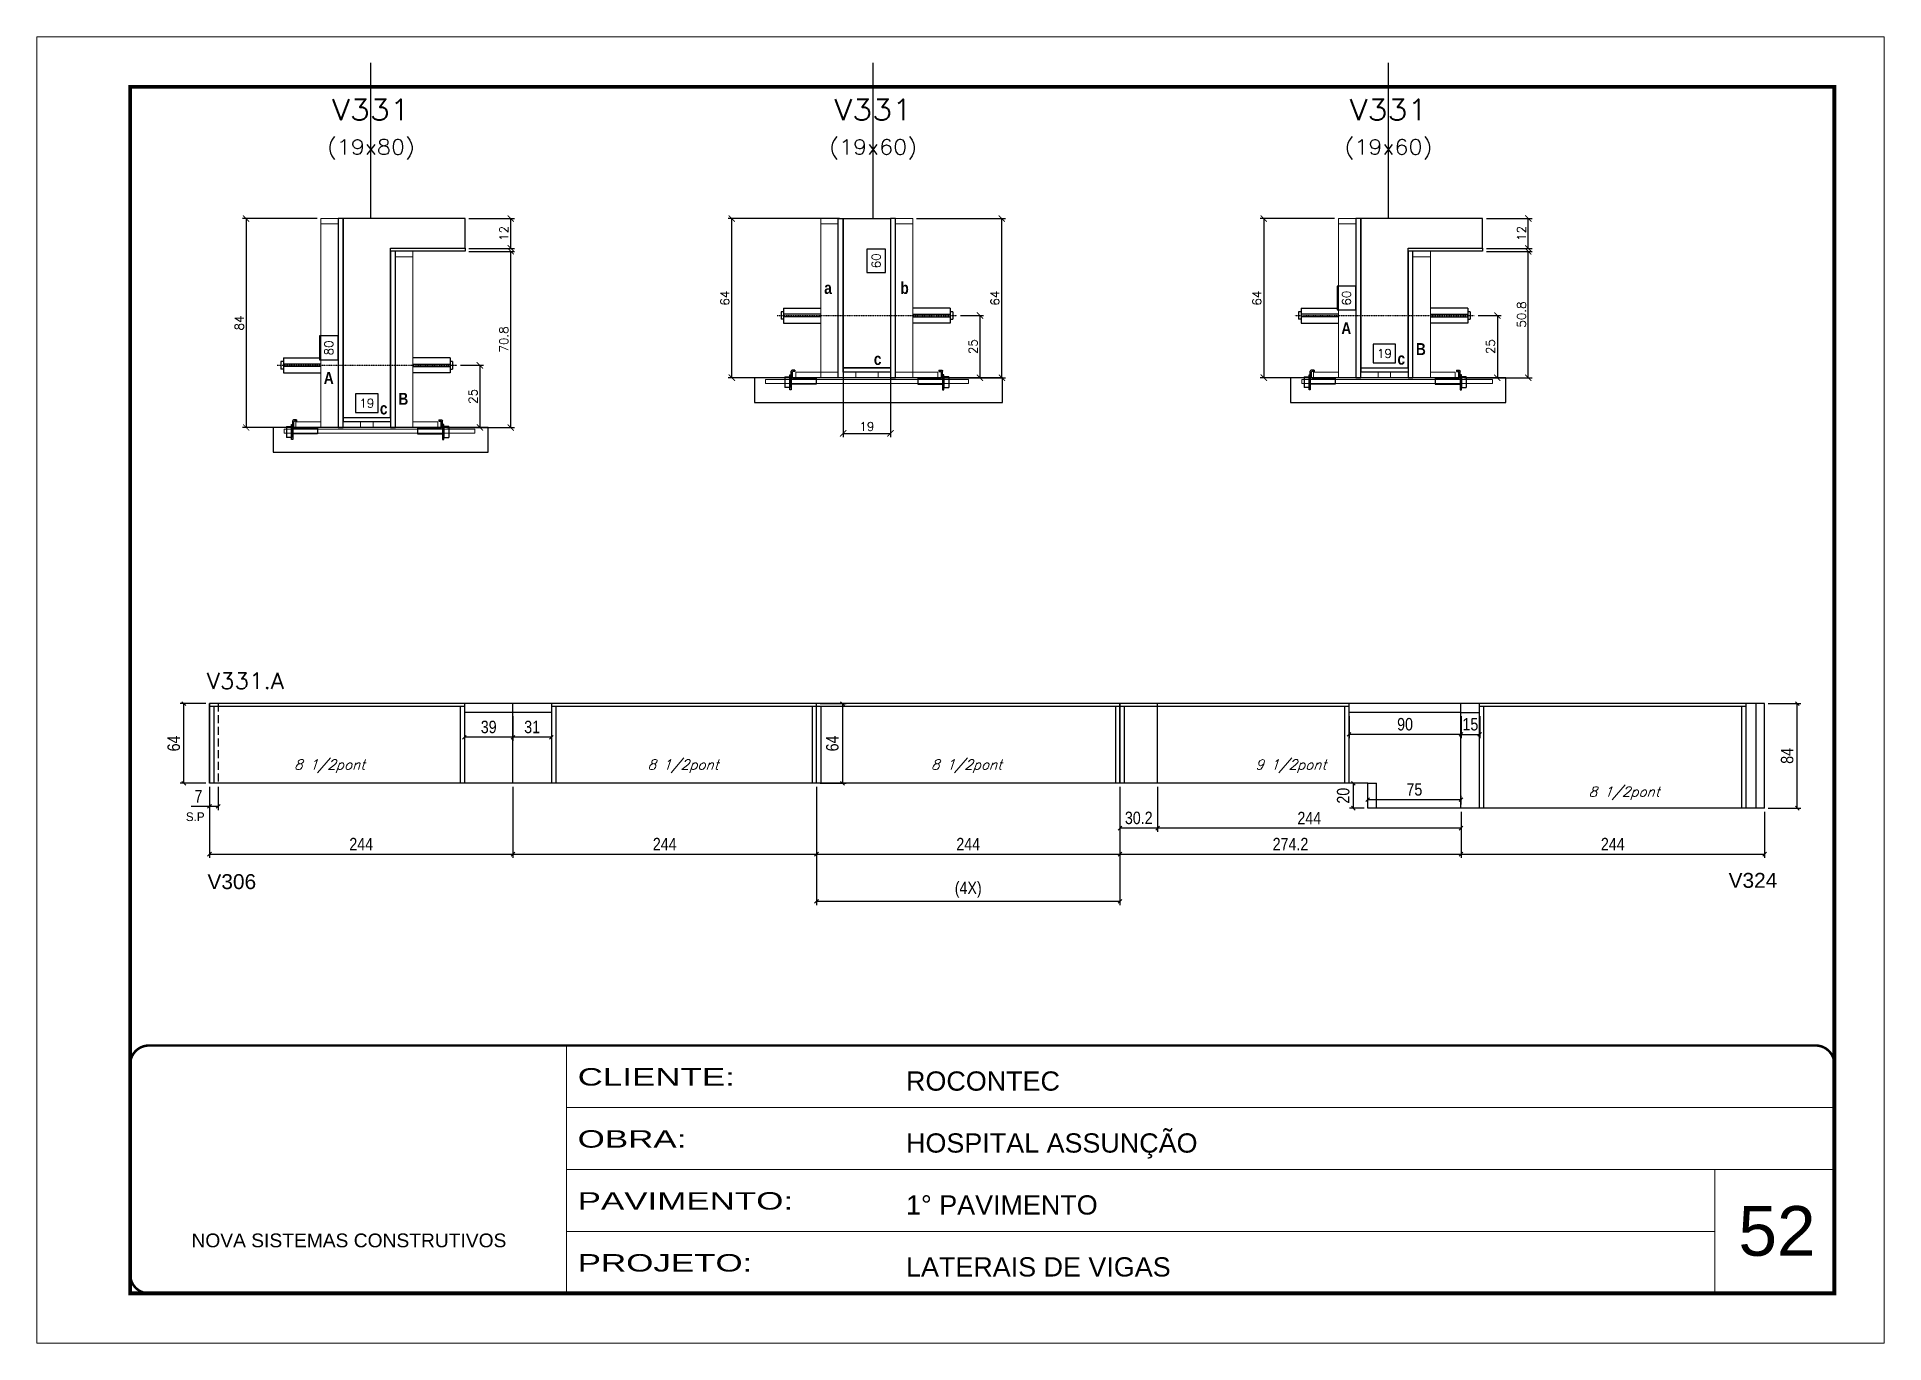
# Model space of a CAD drawing. Extents: x 137137 to 143418, y 10464 to 34486.
# Drawn here: x 141892 to 143377, y 19653 to 20703 of the extents above; entities that cross this region are included whole.
import ezdxf
from ezdxf.enums import TextEntityAlignment as Align

# ---------------------------------------------------------------- set-up
doc = ezdxf.new("R2010")
doc.units = 0
for name, pattern in [('CONTINUO', [0]), ('DASHED', [0.75, 0.5, -0.25]), ('HIDDEN', [0.375, 0.25, -0.125])]:
    doc.linetypes.add(name, pattern=pattern)
for name, color, linetype in [('5', 5, 'Continuous'), ('barrote', 251, 'Continuous'), ('COTA', 241, 'Continuous'), ('Cota Seção (2x)', 4, 'Continuous'), ('detalhes', 4, 'Continuous'), ('Painéis', 200, 'Continuous'), ('presilha', 1, 'Continuous'), ('SARR_2.2x7', 40, 'Continuous'), ('SARR_3.5x7', 81, 'Continuous'), ('TENSOR', 3, 'Continuous'), ('texto', 7, 'Continuous'), ('Texto de Titulo', 7, 'Continuous'), ('Texto Qtd Sarr', 242, 'Continuous')]:
    doc.layers.add(name, color=color, linetype=linetype)
for name, color, linetype, lineweight in [('CARIMBO', 255, 'Continuous', 9), ('CONCRETO', 251, 'Continuous', 25), ('Folhas', 255, 'Continuous', 9), ('Madeira', 126, 'Continuous', 18), ('SARRAFO DE PRESSAO', 251, 'DASHED', 9), ('SCO-___-LAJ', 2, 'Continuous', 0), ('Texto Seção', 7, 'Continuous', 15)]:
    doc.layers.add(name, color=color, linetype=linetype, lineweight=lineweight)
doc.styles.add('ARIAL', font='arial.ttf')
doc.styles.add('COTA TECNICA', font='techl___.ttf', dxfattribs={"height": 10})
doc.styles.add('REGUA-120', font='ROMANS.shx', dxfattribs={"height": 15})
doc.styles.add('Romans', font='romans.shx')
doc.styles.add('ROMAS860', font='ROMAS860.SHX')
doc.styles.get("Standard").update_dxf_attribs({"font": 'arial.ttf'})
doc.styles.add('TECNICA', font='techb___.ttf', dxfattribs={"height": 10})
doc.styles.add('Tecnologia', font='')
doc.styles.get('Tecnologia').set_extended_font_data('Forgotten Futurist')
doc.dimstyles.new('Cota Seção (2x)', dxfattribs={"dimtxt": 7, "dimasz": 5, "dimexe": 3, "dimexo": 3, "dimgap": 2, "dimtad": 3, "dimdec": 1, "dimlfac": 0.5, "dimzin": 12, "dimdsep": 46, "dimtxsty": 'Romans', "dimblk": 'ARCHTICK', "dimcen": 0, "dimclrd": 4, "dimclre": 4, "dimclrt": 1, "dimadec": 1, "dimazin": 3, "dimtfac": 1, "dimtdec": 1, "dimtmove": 0, "dimatfit": 3, "dimldrblk": 'OBLIQUE', "dimfxl": 1, "dimtolj": 1, "dimtzin": 12, "dimarcsym": 0})
doc.dimstyles.new('Cota Seção interna', dxfattribs={"dimtxt": 7, "dimasz": 6, "dimexe": 0.18, "dimexo": 2, "dimgap": -4, "dimtad": 3, "dimdec": 1, "dimlfac": 0.5, "dimzin": 12, "dimdsep": 46, "dimtxsty": 'Romans', "dimblk": 'ARCHTICK', "dimcen": 0.09, "dimse1": 1, "dimse2": 1, "dimsd1": 1, "dimsd2": 1, "dimclrd": 180, "dimclre": 5, "dimclrt": 1, "dimadec": 0, "dimazin": 3, "dimtfac": 1, "dimtdec": 1, "dimtofl": 0, "dimtmove": 0, "dimatfit": 3, "dimldrblk": 'ARCHTICK', "dimfxl": 1, "dimtolj": 1, "dimtzin": 0, "dimarcsym": 0})
doc.dimstyles.new('PAINEL', dxfattribs={"dimtxt": 10, "dimasz": 3, "dimexe": 3, "dimexo": 3, "dimgap": 3, "dimtad": 1, "dimdec": 1, "dimzin": 12, "dimdsep": 46, "dimtxsty": 'COTA TECNICA', "dimblk1": 'OBLIQUE', "dimblk2": 'OBLIQUE', "dimsah": 1, "dimcen": 0.9, "dimclrd": 4, "dimclre": 4, "dimclrt": 240, "dimadec": 1, "dimazin": 3, "dimtfac": 1, "dimtdec": 1, "dimtmove": 0, "dimatfit": 3, "dimfxl": 1, "dimtolj": 1, "dimtzin": 12, "dimarcsym": 0})

msp = doc.modelspace()

# ---------------------------------------------------------------- texts
at = {"layer": '5', "linetype": 'Continuous'}
for s, p in [('V306', (142029.37, 20017.82)), ('V324', (143252.32, 20018.86))]:
    msp.add_text(s, height=12, rotation=0.00004, dxfattribs=at).set_placement(p)
at = {"layer": 'CARIMBO', "style": 'ARIAL'}
msp.add_text('52', height=40, dxfattribs=at).set_placement((143260.15, 19723.02))
at = {"layer": 'detalhes', "style": 'TECNICA'}
for s, p in [('a', (142525.22, 20496.27)), ('b', (142586.46, 20496.26)), ('A', (142940.98, 20463.97)), ('B', (143000.94, 20447.13)), ('c', (142565.13, 20439.17)), ('c', (142986.1, 20439.43)), ('A', (142122.89, 20423.97)), ('c', (142168.01, 20399.43)), ('B', (142182.85, 20407.13))]:
    msp.add_text(s, height=9.6, dxfattribs=at).set_placement(p)
at = {"layer": 'texto', "color": 2, "char_height": 8, "attachment_point": 5, "style": 'Romans'}
for s, insert in [('{\\Q19;\\C256;8 1/2pont}', (142127.56, 20116.61)), ('{\\Q19;\\C256;8 1/2pont}', (142411.74, 20116.61)), ('{\\Q19;\\C256;8 1/2pont}', (142639.67, 20116.61)), ('{\\Q19;\\C256;9 1/2pont}', (142900.34, 20116.61)), ('{\\Q19;\\C256;8 1/2pont}', (143168.34, 20094.82))]:
    msp.add_mtext(s, dxfattribs=dict(at, insert=insert))
at = {"layer": 'texto', "color": 4, "insert": (142019.56, 20075.96), "char_height": 7, "attachment_point": 5, "style": 'ROMAS860'}
msp.add_mtext('S.P', dxfattribs=at)
at = {"layer": 'Texto Seção', "style": 'REGUA-120', "width": 1.05}
msp.add_text('V331.A', height=13, dxfattribs=at).set_placement((142028.87, 20178.8))

# ---------------------------------------------------------------- blocks, each defined once
blk = doc.blocks.new('9999999999')
at = {"color": 30, "linetype": 'CONTINUO'}
for p, q in [((98564.6, 34230.2), (98564.6, 34429.4)), ((98564.6, 34379.6), (99584, 34379.6)), ((98564.6, 34329.8), (99488, 34329.8)), ((99584, 34329.8), (99488, 34329.8)), ((99488, 34329.8), (99488, 34230.2)), ((98564.6, 34280), (99488, 34280))]:
    blk.add_line(p, q, dxfattribs=at)
at = {"color": 30, "linetype": 'CONTINUO', "const_width": 2}
blk.add_lwpolyline([(99584, 34230.2), (99584, 34414.4, 0.414214), (99569, 34429.4), (98229, 34429.4, 0.414214), (98214, 34414.4), (98214, 34245.2, 0.414214), (98229, 34230.2), (99584, 34230.2)], format="xyb", dxfattribs=at)
at = {"layer": 'Folhas'}
blk.add_lwpolyline([(98139, 34190.2), (99624, 34190.2), (99624, 35240.2), (98139, 35240.2)], close=True, dxfattribs=at)
at = {"layer": 'Folhas', "color": 30, "const_width": 3}
blk.add_lwpolyline([(98214, 34230.2), (99584, 34230.2), (99584, 35200.2), (98214, 35200.2)], close=True, dxfattribs=at)
at = {"color": 7, "linetype": 'Continuous', "ltscale": 5, "style": 'ARIAL'}
for s, height, p in [('ROCONTEC', 15.48, (98837.7, 34393.1)), ('HOSPITAL ASSUNÇÃO', 15.483, (98837.7, 34343.3)), ('1° PAVIMENTO', 15.483, (98837.7, 34293.5)), ('NOVA SISTEMAS CONSTRUTIVOS', 11.059, (98263.2, 34267.2)), ('LATERAIS DE VIGAS', 15.483, (98837.7, 34243.7))]:
    blk.add_text(s, height=height, dxfattribs=at).set_placement(p)
at = {"layer": 'Folhas', "color": 7, "style": 'Tecnologia', "width": 1.5}
for s, p in [('CLIENTE:', (98573.7, 34397.2)), ('OBRA:', (98573.7, 34347.3)), ('PAVIMENTO:', (98573.7, 34297.5)), ('PROJETO:', (98573.7, 34247.7))]:
    blk.add_text(s, height=14, dxfattribs=at).set_placement(p)
blk = doc.blocks.new('_Oblique')
at = {"color": 0, "linetype": 'ByBlock', "lineweight": -2}
blk.add_line((-0.5, -0.5), (0.5, 0.5), dxfattribs=at)
blk = doc.blocks.new('*D2018')
at = {"layer": 'COTA', "color": 4, "lineweight": -2, "ltscale": 25, "transparency": 16777216}
for p, q in [((142519, 20099.9), (142519, 20042.9)), ((142763, 20099.9), (142763, 20042.9)), ((142519, 20045.9), (142763, 20045.9))]:
    blk.add_line(p, q, dxfattribs=at)
at = {"layer": 'Defpoints', "color": 0, "ltscale": 25, "transparency": 16777216}
for p in [(142519, 20102.9), (142763, 20102.9), (142763, 20045.9)]:
    blk.add_point(p, dxfattribs=at)
at = {"layer": 'COTA', "color": 4, "lineweight": -2, "ltscale": 25, "transparency": 16777216, "xscale": 3, "yscale": 3, "zscale": 3, "rotation": 180}
blk.add_blockref('_Oblique', (142519, 20045.9), dxfattribs=at)
at = {"layer": 'COTA', "color": 4, "lineweight": -2, "ltscale": 25, "transparency": 16777216, "xscale": 3, "yscale": 3, "zscale": 3}
blk.add_blockref('_Oblique', (142763, 20045.9), dxfattribs=at)
at = {"layer": 'COTA', "color": 240, "ltscale": 25, "transparency": 16777216, "insert": (142641, 20054), "char_height": 10, "attachment_point": 5, "style": 'COTA TECNICA'}
blk.add_mtext('\\A1;244', dxfattribs=at)
blk = doc.blocks.new('*D2019')
at = {"layer": 'COTA', "color": 4, "lineweight": -2, "ltscale": 25, "transparency": 16777216}
for p, q in [((142519, 20099.9), (142519, 20005)), ((142763, 20099.9), (142763, 20005)), ((142519, 20008), (142763, 20008))]:
    blk.add_line(p, q, dxfattribs=at)
at = {"layer": 'Defpoints', "color": 0, "ltscale": 25, "transparency": 16777216}
for p in [(142519, 20102.9), (142763, 20102.9), (142763, 20008)]:
    blk.add_point(p, dxfattribs=at)
at = {"layer": 'COTA', "color": 4, "lineweight": -2, "ltscale": 25, "transparency": 16777216, "xscale": 3, "yscale": 3, "zscale": 3, "rotation": 180}
blk.add_blockref('_Oblique', (142519, 20008), dxfattribs=at)
at = {"layer": 'COTA', "color": 4, "lineweight": -2, "ltscale": 25, "transparency": 16777216, "xscale": 3, "yscale": 3, "zscale": 3}
blk.add_blockref('_Oblique', (142763, 20008), dxfattribs=at)
at = {"layer": 'COTA', "color": 240, "ltscale": 25, "transparency": 16777216, "insert": (142641, 20017.3), "char_height": 10, "attachment_point": 5, "style": 'COTA TECNICA'}
blk.add_mtext('\\A1;(4X)', dxfattribs=at)
blk = doc.blocks.new('*D2000')
at = {"layer": 'COTA', "color": 4, "linetype": 'ByBlock', "lineweight": -2, "transparency": 16777216}
for p, q in [((142038, 20099.9), (142038, 20081.3)), ((142031, 20084.3), (142016.2, 20084.3)), ((142031, 20085.9), (142031, 20081.3)), ((142038, 20084.3), (142031, 20084.3))]:
    blk.add_line(p, q, dxfattribs=at)
at = {"layer": 'Defpoints', "color": 0, "linetype": 'ByBlock', "transparency": 16777216}
for p in [(142038, 20102.9), (142031, 20088.9), (142031, 20084.3)]:
    blk.add_point(p, dxfattribs=at)
at = {"layer": 'COTA', "color": 4, "linetype": 'ByBlock', "lineweight": -2, "transparency": 16777216, "xscale": 3, "yscale": 3, "zscale": 3, "rotation": 180}
blk.add_blockref('_Oblique', (142031, 20084.3), dxfattribs=at)
at = {"layer": 'COTA', "color": 4, "linetype": 'ByBlock', "lineweight": -2, "transparency": 16777216, "xscale": 3, "yscale": 3, "zscale": 3}
blk.add_blockref('_Oblique', (142038, 20084.3), dxfattribs=at)
at = {"layer": 'COTA', "color": 240, "linetype": 'ByBlock', "transparency": 16777216, "insert": (142022.1, 20092.4), "char_height": 10, "attachment_point": 5, "style": 'COTA TECNICA'}
blk.add_mtext('\\A1;7', dxfattribs=at)
blk = doc.blocks.new('*D2020')
at = {"layer": 'COTA', "color": 4, "lineweight": -2, "ltscale": 25, "transparency": 16777216}
for p, q in [((142031, 20099.9), (142031, 20042.9)), ((142275, 20099.9), (142275, 20042.9)), ((142031, 20045.9), (142275, 20045.9))]:
    blk.add_line(p, q, dxfattribs=at)
at = {"layer": 'Defpoints', "color": 0, "ltscale": 25, "transparency": 16777216}
for p in [(142031, 20102.9), (142275, 20102.9), (142275, 20045.9)]:
    blk.add_point(p, dxfattribs=at)
at = {"layer": 'COTA', "color": 4, "lineweight": -2, "ltscale": 25, "transparency": 16777216, "xscale": 3, "yscale": 3, "zscale": 3, "rotation": 180}
blk.add_blockref('_Oblique', (142031, 20045.9), dxfattribs=at)
at = {"layer": 'COTA', "color": 4, "lineweight": -2, "ltscale": 25, "transparency": 16777216, "xscale": 3, "yscale": 3, "zscale": 3}
blk.add_blockref('_Oblique', (142275, 20045.9), dxfattribs=at)
at = {"layer": 'COTA', "color": 240, "ltscale": 25, "transparency": 16777216, "insert": (142153, 20054), "char_height": 10, "attachment_point": 5, "style": 'COTA TECNICA'}
blk.add_mtext('\\A1;244', dxfattribs=at)
blk = doc.blocks.new('*D2021')
at = {"layer": 'COTA', "color": 4, "lineweight": -2, "ltscale": 25, "transparency": 16777216}
for p, q in [((142275, 20099.9), (142275, 20042.9)), ((142519, 20099.9), (142519, 20042.9)), ((142275, 20045.9), (142519, 20045.9))]:
    blk.add_line(p, q, dxfattribs=at)
at = {"layer": 'Defpoints', "color": 0, "ltscale": 25, "transparency": 16777216}
for p in [(142275, 20102.9), (142519, 20102.9), (142519, 20045.9)]:
    blk.add_point(p, dxfattribs=at)
at = {"layer": 'COTA', "color": 4, "lineweight": -2, "ltscale": 25, "transparency": 16777216, "xscale": 3, "yscale": 3, "zscale": 3, "rotation": 180}
blk.add_blockref('_Oblique', (142275, 20045.9), dxfattribs=at)
at = {"layer": 'COTA', "color": 4, "lineweight": -2, "ltscale": 25, "transparency": 16777216, "xscale": 3, "yscale": 3, "zscale": 3}
blk.add_blockref('_Oblique', (142519, 20045.9), dxfattribs=at)
at = {"layer": 'COTA', "color": 240, "ltscale": 25, "transparency": 16777216, "insert": (142397, 20054), "char_height": 10, "attachment_point": 5, "style": 'COTA TECNICA'}
blk.add_mtext('\\A1;244', dxfattribs=at)
blk = doc.blocks.new('*D2022')
at = {"layer": 'COTA', "color": 4, "lineweight": -2, "ltscale": 25, "transparency": 16777216}
for p, q in [((142763, 20099.9), (142763, 20042.9)), ((143037.2, 20079.9), (143037.2, 20042.9)), ((142763, 20045.9), (143037.2, 20045.9))]:
    blk.add_line(p, q, dxfattribs=at)
at = {"layer": 'Defpoints', "color": 0, "ltscale": 25, "transparency": 16777216}
for p in [(142763, 20102.9), (143037.2, 20082.9), (143037.2, 20045.9)]:
    blk.add_point(p, dxfattribs=at)
at = {"layer": 'COTA', "color": 4, "lineweight": -2, "ltscale": 25, "transparency": 16777216, "xscale": 3, "yscale": 3, "zscale": 3, "rotation": 180}
blk.add_blockref('_Oblique', (142763, 20045.9), dxfattribs=at)
at = {"layer": 'COTA', "color": 4, "lineweight": -2, "ltscale": 25, "transparency": 16777216, "xscale": 3, "yscale": 3, "zscale": 3}
blk.add_blockref('_Oblique', (143037.2, 20045.9), dxfattribs=at)
at = {"layer": 'COTA', "color": 240, "ltscale": 25, "transparency": 16777216, "insert": (142900.1, 20054), "char_height": 10, "attachment_point": 5, "style": 'COTA TECNICA'}
blk.add_mtext('\\A1;274.2', dxfattribs=at)
blk = doc.blocks.new('*D2023')
at = {"layer": 'COTA', "color": 4, "lineweight": -2, "ltscale": 25, "transparency": 16777216}
for p, q in [((143037.2, 20079.9), (143037.2, 20042.9)), ((143281.2, 20079.9), (143281.2, 20042.9)), ((143037.2, 20045.9), (143281.2, 20045.9))]:
    blk.add_line(p, q, dxfattribs=at)
at = {"layer": 'Defpoints', "color": 0, "ltscale": 25, "transparency": 16777216}
for p in [(143037.2, 20082.9), (143281.2, 20082.9), (143281.2, 20045.9)]:
    blk.add_point(p, dxfattribs=at)
at = {"layer": 'COTA', "color": 4, "lineweight": -2, "ltscale": 25, "transparency": 16777216, "xscale": 3, "yscale": 3, "zscale": 3, "rotation": 180}
blk.add_blockref('_Oblique', (143037.2, 20045.9), dxfattribs=at)
at = {"layer": 'COTA', "color": 4, "lineweight": -2, "ltscale": 25, "transparency": 16777216, "xscale": 3, "yscale": 3, "zscale": 3}
blk.add_blockref('_Oblique', (143281.2, 20045.9), dxfattribs=at)
at = {"layer": 'COTA', "color": 240, "ltscale": 25, "transparency": 16777216, "insert": (143159.2, 20054), "char_height": 10, "attachment_point": 5, "style": 'COTA TECNICA'}
blk.add_mtext('\\A1;244', dxfattribs=at)
blk = doc.blocks.new('*D2024')
at = {"layer": 'COTA', "color": 4, "lineweight": -2, "ltscale": 25, "transparency": 16777216}
for p, q in [((142793.2, 20099.9), (142793.2, 20063.8)), ((143037.2, 20079.9), (143037.2, 20063.8)), ((143037.2, 20066.8), (142793.2, 20066.8))]:
    blk.add_line(p, q, dxfattribs=at)
at = {"layer": 'Defpoints', "color": 0, "ltscale": 25, "transparency": 16777216}
for p in [(142793.2, 20102.9), (143037.2, 20082.9), (142793.2, 20066.8)]:
    blk.add_point(p, dxfattribs=at)
at = {"layer": 'COTA', "color": 4, "lineweight": -2, "ltscale": 25, "transparency": 16777216, "xscale": 3, "yscale": 3, "zscale": 3, "rotation": 180}
blk.add_blockref('_Oblique', (142793.2, 20066.8), dxfattribs=at)
at = {"layer": 'COTA', "color": 4, "lineweight": -2, "ltscale": 25, "transparency": 16777216, "xscale": 3, "yscale": 3, "zscale": 3}
blk.add_blockref('_Oblique', (143037.2, 20066.8), dxfattribs=at)
at = {"layer": 'COTA', "color": 240, "ltscale": 25, "transparency": 16777216, "insert": (142915.2, 20074.9), "char_height": 10, "attachment_point": 5, "style": 'COTA TECNICA'}
blk.add_mtext('\\A1;244', dxfattribs=at)
blk = doc.blocks.new('*D2025')
at = {"layer": 'COTA', "color": 4, "lineweight": -2, "ltscale": 25, "transparency": 16777216}
for p, q in [((142763, 20099.9), (142763, 20063.8)), ((142793.2, 20099.9), (142793.2, 20063.8)), ((142793.2, 20066.8), (142763, 20066.8))]:
    blk.add_line(p, q, dxfattribs=at)
at = {"layer": 'Defpoints', "color": 0, "ltscale": 25, "transparency": 16777216}
for p in [(142763, 20102.9), (142793.2, 20102.9), (142763, 20066.8)]:
    blk.add_point(p, dxfattribs=at)
at = {"layer": 'COTA', "color": 4, "lineweight": -2, "ltscale": 25, "transparency": 16777216, "xscale": 3, "yscale": 3, "zscale": 3, "rotation": 180}
blk.add_blockref('_Oblique', (142763, 20066.8), dxfattribs=at)
at = {"layer": 'COTA', "color": 4, "lineweight": -2, "ltscale": 25, "transparency": 16777216, "xscale": 3, "yscale": 3, "zscale": 3}
blk.add_blockref('_Oblique', (142793.2, 20066.8), dxfattribs=at)
at = {"layer": 'COTA', "color": 240, "ltscale": 25, "transparency": 16777216, "insert": (142778.1, 20075), "char_height": 10, "attachment_point": 5, "style": 'COTA TECNICA'}
blk.add_mtext('\\A1;30.2', dxfattribs=at)
blk = doc.blocks.new('*D2026')
at = {"layer": 'COTA', "color": 4, "lineweight": -2, "ltscale": 25, "transparency": 16777216}
for p, q in [((142959.2, 20102.9), (142947.6, 20102.9)), ((142950.6, 20102.9), (142950.6, 20082.9)), ((142959.2, 20082.9), (142947.6, 20082.9))]:
    blk.add_line(p, q, dxfattribs=at)
at = {"layer": 'Defpoints', "color": 0, "ltscale": 25, "transparency": 16777216}
for p in [(142962.2, 20102.9), (142950.6, 20082.9), (142962.2, 20082.9)]:
    blk.add_point(p, dxfattribs=at)
at = {"layer": 'COTA', "color": 4, "lineweight": -2, "ltscale": 25, "transparency": 16777216, "xscale": 3, "yscale": 3, "zscale": 3}
for p, rotation in [((142950.6, 20102.9), 90), ((142950.6, 20082.9), 270)]:
    blk.add_blockref('_Oblique', p, dxfattribs=dict(at, rotation=rotation))
at = {"layer": 'COTA', "color": 240, "ltscale": 25, "transparency": 16777216, "insert": (142942.5, 20092.9), "char_height": 10, "attachment_point": 5, "rotation": 90, "style": 'COTA TECNICA'}
blk.add_mtext('\\A1;20', dxfattribs=at)
blk = doc.blocks.new('*D2027')
at = {"layer": 'COTA', "color": 4, "lineweight": -2, "ltscale": 25, "transparency": 16777216}
for p, q in [((142962.2, 20085.9), (142962.2, 20092.8)), ((143037.2, 20085.9), (143037.2, 20092.8)), ((142962.2, 20089.8), (143037.2, 20089.8))]:
    blk.add_line(p, q, dxfattribs=at)
at = {"layer": 'Defpoints', "color": 0, "ltscale": 25, "transparency": 16777216}
for p in [(142962.2, 20082.9), (143037.2, 20089.8), (143037.2, 20082.9)]:
    blk.add_point(p, dxfattribs=at)
at = {"layer": 'COTA', "color": 4, "lineweight": -2, "ltscale": 25, "transparency": 16777216, "xscale": 3, "yscale": 3, "zscale": 3, "rotation": 180}
blk.add_blockref('_Oblique', (142962.2, 20089.8), dxfattribs=at)
at = {"layer": 'COTA', "color": 4, "lineweight": -2, "ltscale": 25, "transparency": 16777216, "xscale": 3, "yscale": 3, "zscale": 3}
blk.add_blockref('_Oblique', (143037.2, 20089.8), dxfattribs=at)
at = {"layer": 'COTA', "color": 240, "ltscale": 25, "transparency": 16777216, "insert": (142999.7, 20097.9), "char_height": 10, "attachment_point": 5, "style": 'COTA TECNICA'}
blk.add_mtext('\\A1;75', dxfattribs=at)
blk = doc.blocks.new('*D2028')
at = {"layer": 'COTA', "color": 4, "lineweight": -2, "ltscale": 25, "transparency": 16777216}
for p, q in [((142236, 20156.9), (142236, 20136.9)), ((142275, 20156.9), (142275, 20136.9)), ((142275, 20139.9), (142236, 20139.9))]:
    blk.add_line(p, q, dxfattribs=at)
at = {"layer": 'Defpoints', "color": 0, "ltscale": 25, "transparency": 16777216}
for p in [(142236, 20159.9), (142275, 20159.9), (142236, 20139.9)]:
    blk.add_point(p, dxfattribs=at)
at = {"layer": 'COTA', "color": 4, "lineweight": -2, "ltscale": 25, "transparency": 16777216, "xscale": 3, "yscale": 3, "zscale": 3, "rotation": 180}
blk.add_blockref('_Oblique', (142236, 20139.9), dxfattribs=at)
at = {"layer": 'COTA', "color": 4, "lineweight": -2, "ltscale": 25, "transparency": 16777216, "xscale": 3, "yscale": 3, "zscale": 3}
blk.add_blockref('_Oblique', (142275, 20139.9), dxfattribs=at)
at = {"layer": 'COTA', "color": 240, "ltscale": 25, "transparency": 16777216, "insert": (142255.5, 20148.1), "char_height": 10, "attachment_point": 5, "style": 'COTA TECNICA'}
blk.add_mtext('\\A1;39', dxfattribs=at)
blk = doc.blocks.new('*D2029')
at = {"layer": 'COTA', "color": 4, "lineweight": -2, "ltscale": 25, "transparency": 16777216}
for p, q in [((142275, 20156.9), (142275, 20136.9)), ((142305.9, 20156.9), (142305.9, 20136.9)), ((142305.9, 20139.9), (142275, 20139.9))]:
    blk.add_line(p, q, dxfattribs=at)
at = {"layer": 'Defpoints', "color": 0, "ltscale": 25, "transparency": 16777216}
for p in [(142275, 20159.9), (142305.9, 20159.9), (142275, 20139.9)]:
    blk.add_point(p, dxfattribs=at)
at = {"layer": 'COTA', "color": 4, "lineweight": -2, "ltscale": 25, "transparency": 16777216, "xscale": 3, "yscale": 3, "zscale": 3, "rotation": 180}
blk.add_blockref('_Oblique', (142275, 20139.9), dxfattribs=at)
at = {"layer": 'COTA', "color": 4, "lineweight": -2, "ltscale": 25, "transparency": 16777216, "xscale": 3, "yscale": 3, "zscale": 3}
blk.add_blockref('_Oblique', (142305.9, 20139.9), dxfattribs=at)
at = {"layer": 'COTA', "color": 240, "ltscale": 25, "transparency": 16777216, "insert": (142290.4, 20148.1), "char_height": 10, "attachment_point": 5, "style": 'COTA TECNICA'}
blk.add_mtext('\\A1;31', dxfattribs=at)
blk = doc.blocks.new('*D2030')
at = {"layer": 'COTA', "color": 4, "lineweight": -2, "ltscale": 25, "transparency": 16777216}
for p, q in [((143284.2, 20166.9), (143310.5, 20166.9)), ((143307.5, 20082.9), (143307.5, 20166.9)), ((143284.2, 20082.9), (143310.5, 20082.9))]:
    blk.add_line(p, q, dxfattribs=at)
at = {"layer": 'Defpoints', "color": 0, "ltscale": 25, "transparency": 16777216}
for p in [(143281.2, 20166.9), (143307.5, 20166.9), (143281.2, 20082.9)]:
    blk.add_point(p, dxfattribs=at)
at = {"layer": 'COTA', "color": 4, "lineweight": -2, "ltscale": 25, "transparency": 16777216, "xscale": 3, "yscale": 3, "zscale": 3}
for p, rotation in [((143307.5, 20166.9), 90), ((143307.5, 20082.9), 270)]:
    blk.add_blockref('_Oblique', p, dxfattribs=dict(at, rotation=rotation))
at = {"layer": 'COTA', "color": 240, "ltscale": 25, "transparency": 16777216, "insert": (143299.4, 20124.9), "char_height": 10, "attachment_point": 5, "rotation": 90, "style": 'COTA TECNICA'}
blk.add_mtext('\\A1;84', dxfattribs=at)
blk = doc.blocks.new('*D2031')
at = {"layer": 'COTA', "color": 4, "lineweight": -2, "ltscale": 25, "transparency": 16777216}
for p, q in [((142028, 20166.9), (142007.4, 20166.9)), ((142010.4, 20102.9), (142010.4, 20166.9)), ((142028, 20102.9), (142007.4, 20102.9))]:
    blk.add_line(p, q, dxfattribs=at)
at = {"layer": 'Defpoints', "color": 0, "ltscale": 25, "transparency": 16777216}
for p in [(142010.4, 20166.9), (142031, 20166.9), (142031, 20102.9)]:
    blk.add_point(p, dxfattribs=at)
at = {"layer": 'COTA', "color": 4, "lineweight": -2, "ltscale": 25, "transparency": 16777216, "xscale": 3, "yscale": 3, "zscale": 3}
for p, rotation in [((142010.4, 20166.9), 90), ((142010.4, 20102.9), 270)]:
    blk.add_blockref('_Oblique', p, dxfattribs=dict(at, rotation=rotation))
at = {"layer": 'COTA', "color": 240, "ltscale": 25, "transparency": 16777216, "insert": (142002.3, 20134.9), "char_height": 10, "attachment_point": 5, "rotation": 90, "style": 'COTA TECNICA'}
blk.add_mtext('\\A1;64', dxfattribs=at)
blk = doc.blocks.new('*D2032')
at = {"layer": 'COTA', "color": 4, "lineweight": -2, "ltscale": 25, "transparency": 16777216}
for p, q in [((142522, 20166.9), (142542.9, 20166.9)), ((142539.9, 20166.9), (142539.9, 20102.9)), ((142522, 20102.9), (142542.9, 20102.9))]:
    blk.add_line(p, q, dxfattribs=at)
at = {"layer": 'Defpoints', "color": 0, "ltscale": 25, "transparency": 16777216}
for p in [(142519, 20166.9), (142519, 20102.9), (142539.9, 20102.9)]:
    blk.add_point(p, dxfattribs=at)
at = {"layer": 'COTA', "color": 4, "lineweight": -2, "ltscale": 25, "transparency": 16777216, "xscale": 3, "yscale": 3, "zscale": 3}
for p, rotation in [((142539.9, 20166.9), 90), ((142539.9, 20102.9), 270)]:
    blk.add_blockref('_Oblique', p, dxfattribs=dict(at, rotation=rotation))
at = {"layer": 'COTA', "color": 240, "ltscale": 25, "transparency": 16777216, "insert": (142531.8, 20134.9), "char_height": 10, "attachment_point": 5, "rotation": 90, "style": 'COTA TECNICA'}
blk.add_mtext('\\A1;64', dxfattribs=at)
blk = doc.blocks.new('titulo1')
at = {"layer": 'Defpoints', "color": 252, "linetype": 'HIDDEN', "ltscale": 2}
blk.add_line((0, 0), (0, 125), dxfattribs=at)
at = {"layer": 'Defpoints', "style": 'Romans', "oblique": 15}
blk.add_attdef('FOLHA', text='', height=10, dxfattribs=at).set_placement((0, 15.6), align=Align.MIDDLE_CENTER)
at = {"layer": 'Texto Qtd Sarr', "color": 3, "style": 'Romans', "oblique": 15}
for tag, height, p in [('TITULO', 17, (0, 71.4)), ('SEÇÃO', 12, (0, 41.5))]:
    blk.add_attdef(tag, text='', height=height, dxfattribs=at).set_placement(p, align=Align.MIDDLE_CENTER)
blk = doc.blocks.new('_ArchTick')
at = {"color": 0, "linetype": 'ByBlock', "const_width": 0.15}
blk.add_lwpolyline([(-0.5, -0.5), (0.5, 0.5)], dxfattribs=at)
blk = doc.blocks.new('*D2001')
at = {"layer": 'COTA', "color": 4, "lineweight": -2, "transparency": 16777216}
for p, q in [((142239.5, 20530.5), (142276.2, 20530.5)), ((142273.2, 20388.9), (142273.2, 20530.5)), ((142221.9, 20388.9), (142276.2, 20388.9))]:
    blk.add_line(p, q, dxfattribs=at)
at = {"layer": 'Defpoints', "color": 0, "transparency": 16777216}
for p in [(142236.5, 20530.5), (142273.2, 20530.5), (142218.9, 20388.9)]:
    blk.add_point(p, dxfattribs=at)
at = {"layer": 'COTA', "color": 4, "lineweight": -2, "transparency": 16777216, "xscale": 5, "yscale": 5, "zscale": 5}
for p, rotation in [((142273.2, 20530.5), 90), ((142273.2, 20388.9), 270)]:
    blk.add_blockref('_ArchTick', p, dxfattribs=dict(at, rotation=rotation))
at = {"layer": 'COTA', "color": 1, "transparency": 16777216, "insert": (142267.7, 20459.7), "char_height": 7, "attachment_point": 5, "rotation": 90, "style": 'Romans'}
blk.add_mtext('\\A1;70.8', dxfattribs=at)
blk = doc.blocks.new('*D2002')
at = {"layer": 'COTA', "color": 4, "lineweight": -2, "transparency": 16777216}
for p, q in [((142239.5, 20556.9), (142276.2, 20556.9)), ((142273.2, 20532.9), (142273.2, 20556.9)), ((142239.5, 20532.9), (142276.2, 20532.9))]:
    blk.add_line(p, q, dxfattribs=at)
at = {"layer": 'Defpoints', "color": 0, "transparency": 16777216}
for p in [(142236.5, 20556.9), (142273.2, 20556.9), (142236.5, 20532.9)]:
    blk.add_point(p, dxfattribs=at)
at = {"layer": 'COTA', "color": 4, "lineweight": -2, "transparency": 16777216, "xscale": 5, "yscale": 5, "zscale": 5}
for p, rotation in [((142273.2, 20556.9), 90), ((142273.2, 20532.9), 270)]:
    blk.add_blockref('_ArchTick', p, dxfattribs=dict(at, rotation=rotation))
at = {"layer": 'COTA', "color": 1, "transparency": 16777216, "insert": (142267.7, 20544.9), "char_height": 7, "attachment_point": 5, "rotation": 90, "style": 'Romans'}
blk.add_mtext('\\A1;12', dxfattribs=at)
blk = doc.blocks.new('*D2003')
at = {"layer": 'Cota Seção (2x)', "color": 180, "lineweight": -2, "transparency": 16777216}
for p, q in [((142134.5, 20462.6), (142119.5, 20462.6)), ((142119.5, 20462.6), (142119.5, 20443.3)), ((142134.5, 20443.3), (142134.5, 20462.6)), ((142119.5, 20443.3), (142134.5, 20443.3))]:
    blk.add_line(p, q, dxfattribs=at)
at = {"layer": 'Defpoints', "color": 0, "transparency": 16777216}
for p in [(142138.5, 20556.9), (142176.5, 20556.9), (142176.5, 20396.9)]:
    blk.add_point(p, dxfattribs=at)
at = {"layer": 'Cota Seção (2x)', "color": 1, "transparency": 16777216, "insert": (142127, 20452.9), "char_height": 7, "attachment_point": 5, "rotation": 90, "style": 'Romans'}
blk.add_mtext('\\A1;80', dxfattribs=at)
blk = doc.blocks.new('PRESILHA METÁLICA 1')
at = {"layer": 'presilha'}
for p, q in [((0, 13), (6, 13)), ((0, 13), (0, 0)), ((6, 0), (0, 0)), ((6, 15.5), (7.5, 15.5)), ((6, -2.5), (6, 15.5)), ((6, 13), (6, 0)), ((7.5, 10.6), (7.5, 19.9)), ((7.5, 15.5), (7.5, -2.5)), ((37.5, 4.1), (7.5, 4.1)), ((12, 21), (8.6, 21)), ((9, 11.6), (9, 18.9)), ((12, 19.5), (9.6, 19.5)), ((37.5, 11), (9.6, 11)), ((12, 21), (12, 19.5)), ((37.5, 11), (37.5, 4.1)), ((7.5, -2.5), (6, -2.5))]:
    blk.add_line(p, q, dxfattribs=at)
for centre, radius, start, end in [((8.6, 19.9), 1.14, 90, 180), ((9.6, 18.9), 0.57, 90, 180), ((9.6, 11.6), 0.57, 180, 270)]:
    blk.add_arc(centre, radius, start, end, dxfattribs=at)
blk = doc.blocks.new('*D2004')
at = {"layer": 'Cota Seção (2x)', "color": 180, "lineweight": -2, "transparency": 16777216}
for p, q in [((142166.5, 20415.9), (142148.5, 20415.9)), ((142148.5, 20415.9), (142148.5, 20400.9)), ((142166.5, 20400.9), (142166.5, 20415.9)), ((142148.5, 20400.9), (142166.5, 20400.9))]:
    blk.add_line(p, q, dxfattribs=at)
at = {"layer": 'Defpoints', "color": 0, "transparency": 16777216}
for p in [(142176.5, 20396.9), (142138.5, 20388.9), (142176.5, 20388.9)]:
    blk.add_point(p, dxfattribs=at)
at = {"layer": 'Cota Seção (2x)', "color": 1, "transparency": 16777216, "insert": (142157.5, 20408.4), "char_height": 7, "attachment_point": 5, "style": 'Romans'}
blk.add_mtext('\\A1;19', dxfattribs=at)
blk = doc.blocks.new('*D2005')
at = {"layer": 'COTA', "color": 4, "lineweight": -2, "transparency": 16777216}
for p, q in [((142117.5, 20556.9), (142057.5, 20556.9)), ((142060.5, 20556.9), (142060.5, 20388.9)), ((142117.5, 20388.9), (142057.5, 20388.9))]:
    blk.add_line(p, q, dxfattribs=at)
at = {"layer": 'Defpoints', "color": 0, "transparency": 16777216}
for p in [(142120.5, 20556.9), (142060.5, 20388.9), (142120.5, 20388.9)]:
    blk.add_point(p, dxfattribs=at)
at = {"layer": 'COTA', "color": 4, "lineweight": -2, "transparency": 16777216, "xscale": 5, "yscale": 5, "zscale": 5}
for p, rotation in [((142060.5, 20556.9), 90), ((142060.5, 20388.9), 270)]:
    blk.add_blockref('_ArchTick', p, dxfattribs=dict(at, rotation=rotation))
at = {"layer": 'COTA', "color": 1, "transparency": 16777216, "insert": (142055, 20472.9), "char_height": 7, "attachment_point": 5, "rotation": 90, "style": 'Romans'}
blk.add_mtext('\\A1;84', dxfattribs=at)
blk = doc.blocks.new('*D2006')
at = {"layer": 'COTA', "color": 4, "lineweight": -2, "transparency": 16777216}
for p, q in [((142232.8, 20438.9), (142251.4, 20438.9)), ((142248.4, 20438.9), (142248.4, 20388.9)), ((142232.8, 20388.9), (142251.4, 20388.9))]:
    blk.add_line(p, q, dxfattribs=at)
at = {"layer": 'Defpoints', "color": 0, "transparency": 16777216}
for p in [(142229.8, 20438.9), (142229.8, 20388.9), (142248.4, 20388.9)]:
    blk.add_point(p, dxfattribs=at)
at = {"layer": 'COTA', "color": 4, "lineweight": -2, "transparency": 16777216, "xscale": 5, "yscale": 5, "zscale": 5}
for p, rotation in [((142248.4, 20438.9), 90), ((142248.4, 20388.9), 270)]:
    blk.add_blockref('_ArchTick', p, dxfattribs=dict(at, rotation=rotation))
at = {"layer": 'COTA', "color": 1, "transparency": 16777216, "insert": (142242.9, 20413.9), "char_height": 7, "attachment_point": 5, "rotation": 90, "style": 'Romans'}
blk.add_mtext('\\A1;25', dxfattribs=at)
blk = doc.blocks.new('*D2007')
at = {"layer": 'COTA', "color": 4, "lineweight": -2, "transparency": 16777216}
for p, q in [((142537.5, 20556.9), (142447.9, 20556.9)), ((142450.9, 20428.9), (142450.9, 20556.9)), ((142499.5, 20428.9), (142447.9, 20428.9))]:
    blk.add_line(p, q, dxfattribs=at)
at = {"layer": 'Defpoints', "color": 0, "transparency": 16777216}
for p in [(142450.9, 20556.9), (142540.5, 20556.9), (142502.5, 20428.9)]:
    blk.add_point(p, dxfattribs=at)
at = {"layer": 'COTA', "color": 4, "lineweight": -2, "transparency": 16777216, "xscale": 5, "yscale": 5, "zscale": 5}
for p, rotation in [((142450.9, 20556.9), 90), ((142450.9, 20428.9), 270)]:
    blk.add_blockref('_ArchTick', p, dxfattribs=dict(at, rotation=rotation))
at = {"layer": 'COTA', "color": 1, "transparency": 16777216, "insert": (142445.4, 20492.9), "char_height": 7, "attachment_point": 5, "rotation": 90, "style": 'Romans'}
blk.add_mtext('\\A1;64', dxfattribs=at)
blk = doc.blocks.new('*D2008')
at = {"layer": 'COTA', "color": 4, "lineweight": -2, "transparency": 16777216}
for p, q in [((142599.5, 20556.9), (142671, 20556.9)), ((142668, 20428.9), (142668, 20556.9)), ((142619.5, 20428.9), (142671, 20428.9))]:
    blk.add_line(p, q, dxfattribs=at)
at = {"layer": 'Defpoints', "color": 0, "transparency": 16777216}
for p in [(142596.5, 20556.9), (142668, 20556.9), (142616.5, 20428.9)]:
    blk.add_point(p, dxfattribs=at)
at = {"layer": 'COTA', "color": 4, "lineweight": -2, "transparency": 16777216, "xscale": 5, "yscale": 5, "zscale": 5}
for p, rotation in [((142668, 20556.9), 90), ((142668, 20428.9), 270)]:
    blk.add_blockref('_ArchTick', p, dxfattribs=dict(at, rotation=rotation))
at = {"layer": 'COTA', "color": 1, "transparency": 16777216, "insert": (142662.5, 20492.9), "char_height": 7, "attachment_point": 5, "rotation": 90, "style": 'Romans'}
blk.add_mtext('\\A1;64', dxfattribs=at)
blk = doc.blocks.new('*D2009')
at = {"layer": 'Cota Seção (2x)', "color": 180, "lineweight": -2, "transparency": 16777216}
for p, q in [((142574.5, 20532.4), (142559.5, 20532.4)), ((142559.5, 20532.4), (142559.5, 20513.4)), ((142574.5, 20513.4), (142574.5, 20532.4)), ((142559.5, 20513.4), (142574.5, 20513.4))]:
    blk.add_line(p, q, dxfattribs=at)
at = {"layer": 'Defpoints', "color": 0, "transparency": 16777216}
for p in [(142578.5, 20556.9), (142578.5, 20556.9), (142578.5, 20436.9)]:
    blk.add_point(p, dxfattribs=at)
at = {"layer": 'Cota Seção (2x)', "color": 1, "transparency": 16777216, "insert": (142567, 20522.9), "char_height": 7, "attachment_point": 5, "rotation": 90, "style": 'Romans'}
blk.add_mtext('\\A1;60', dxfattribs=at)
blk = doc.blocks.new('*D2010')
at = {"layer": 'COTA', "color": 4, "lineweight": -2, "transparency": 16777216}
for p, q in [((142540.5, 20430.3), (142540.5, 20381.2)), ((142578.5, 20430.3), (142578.5, 20381.2)), ((142540.5, 20384.2), (142578.5, 20384.2))]:
    blk.add_line(p, q, dxfattribs=at)
at = {"layer": 'Defpoints', "color": 0, "transparency": 16777216}
for p in [(142540.5, 20433.3), (142578.5, 20433.3), (142578.5, 20384.2)]:
    blk.add_point(p, dxfattribs=at)
at = {"layer": 'COTA', "color": 4, "lineweight": -2, "transparency": 16777216, "xscale": 5, "yscale": 5, "zscale": 5, "rotation": 180}
blk.add_blockref('_ArchTick', (142540.5, 20384.2), dxfattribs=at)
at = {"layer": 'COTA', "color": 4, "lineweight": -2, "transparency": 16777216, "xscale": 5, "yscale": 5, "zscale": 5}
blk.add_blockref('_ArchTick', (142578.5, 20384.2), dxfattribs=at)
at = {"layer": 'COTA', "color": 1, "transparency": 16777216, "insert": (142559.5, 20389.7), "char_height": 7, "attachment_point": 5, "style": 'Romans'}
blk.add_mtext('\\A1;19', dxfattribs=at)
blk = doc.blocks.new('*D2011')
at = {"layer": 'COTA', "color": 4, "lineweight": -2, "transparency": 16777216}
for p, q in [((143057.6, 20530.5), (143094.3, 20530.5)), ((143091.3, 20428.9), (143091.3, 20530.5)), ((143040, 20428.9), (143094.3, 20428.9))]:
    blk.add_line(p, q, dxfattribs=at)
at = {"layer": 'Defpoints', "color": 0, "transparency": 16777216}
for p in [(143054.6, 20530.5), (143091.3, 20530.5), (143037, 20428.9)]:
    blk.add_point(p, dxfattribs=at)
at = {"layer": 'COTA', "color": 4, "lineweight": -2, "transparency": 16777216, "xscale": 5, "yscale": 5, "zscale": 5}
for p, rotation in [((143091.3, 20530.5), 90), ((143091.3, 20428.9), 270)]:
    blk.add_blockref('_ArchTick', p, dxfattribs=dict(at, rotation=rotation))
at = {"layer": 'COTA', "color": 1, "transparency": 16777216, "insert": (143085.8, 20479.7), "char_height": 7, "attachment_point": 5, "rotation": 90, "style": 'Romans'}
blk.add_mtext('\\A1;50.8', dxfattribs=at)
blk = doc.blocks.new('*D2012')
at = {"layer": 'COTA', "color": 4, "lineweight": -2, "transparency": 16777216}
for p, q in [((143057.6, 20556.9), (143094.3, 20556.9)), ((143091.3, 20532.9), (143091.3, 20556.9)), ((143057.6, 20532.9), (143094.3, 20532.9))]:
    blk.add_line(p, q, dxfattribs=at)
at = {"layer": 'Defpoints', "color": 0, "transparency": 16777216}
for p in [(143054.6, 20556.9), (143091.3, 20556.9), (143054.6, 20532.9)]:
    blk.add_point(p, dxfattribs=at)
at = {"layer": 'COTA', "color": 4, "lineweight": -2, "transparency": 16777216, "xscale": 5, "yscale": 5, "zscale": 5}
for p, rotation in [((143091.3, 20556.9), 90), ((143091.3, 20532.9), 270)]:
    blk.add_blockref('_ArchTick', p, dxfattribs=dict(at, rotation=rotation))
at = {"layer": 'COTA', "color": 1, "transparency": 16777216, "insert": (143085.8, 20544.9), "char_height": 7, "attachment_point": 5, "rotation": 90, "style": 'Romans'}
blk.add_mtext('\\A1;12', dxfattribs=at)
blk = doc.blocks.new('*D2013')
at = {"layer": 'Cota Seção (2x)', "color": 180, "lineweight": -2, "transparency": 16777216}
for p, q in [((142952.6, 20502.4), (142937.6, 20502.4)), ((142937.6, 20502.4), (142937.6, 20483.4)), ((142952.6, 20483.4), (142952.6, 20502.4)), ((142937.6, 20483.4), (142952.6, 20483.4))]:
    blk.add_line(p, q, dxfattribs=at)
at = {"layer": 'Defpoints', "color": 0, "transparency": 16777216}
for p in [(142956.6, 20556.9), (142994.6, 20556.9), (142994.6, 20436.9)]:
    blk.add_point(p, dxfattribs=at)
at = {"layer": 'Cota Seção (2x)', "color": 1, "transparency": 16777216, "insert": (142945.1, 20492.9), "char_height": 7, "attachment_point": 5, "rotation": 90, "style": 'Romans'}
blk.add_mtext('\\A1;60', dxfattribs=at)
blk = doc.blocks.new('*D2014')
at = {"layer": 'Cota Seção (2x)', "color": 180, "lineweight": -2, "transparency": 16777216}
for p, q in [((142984.6, 20455.9), (142966.6, 20455.9)), ((142966.6, 20455.9), (142966.6, 20440.9)), ((142984.6, 20440.9), (142984.6, 20455.9)), ((142966.6, 20440.9), (142984.6, 20440.9))]:
    blk.add_line(p, q, dxfattribs=at)
at = {"layer": 'Defpoints', "color": 0, "transparency": 16777216}
for p in [(142994.6, 20436.9), (142956.6, 20428.9), (142994.6, 20428.9)]:
    blk.add_point(p, dxfattribs=at)
at = {"layer": 'Cota Seção (2x)', "color": 1, "transparency": 16777216, "insert": (142975.6, 20448.4), "char_height": 7, "attachment_point": 5, "style": 'Romans'}
blk.add_mtext('\\A1;19', dxfattribs=at)
blk = doc.blocks.new('*D2015')
at = {"layer": 'COTA', "color": 4, "lineweight": -2, "transparency": 16777216}
for p, q in [((142935.6, 20556.9), (142875.6, 20556.9)), ((142878.6, 20556.9), (142878.6, 20428.9)), ((142935.6, 20428.9), (142875.6, 20428.9))]:
    blk.add_line(p, q, dxfattribs=at)
at = {"layer": 'Defpoints', "color": 0, "transparency": 16777216}
for p in [(142938.6, 20556.9), (142878.6, 20428.9), (142938.6, 20428.9)]:
    blk.add_point(p, dxfattribs=at)
at = {"layer": 'COTA', "color": 4, "lineweight": -2, "transparency": 16777216, "xscale": 5, "yscale": 5, "zscale": 5}
for p, rotation in [((142878.6, 20556.9), 90), ((142878.6, 20428.9), 270)]:
    blk.add_blockref('_ArchTick', p, dxfattribs=dict(at, rotation=rotation))
at = {"layer": 'COTA', "color": 1, "transparency": 16777216, "insert": (142873.1, 20492.9), "char_height": 7, "attachment_point": 5, "rotation": 90, "style": 'Romans'}
blk.add_mtext('\\A1;64', dxfattribs=at)
blk = doc.blocks.new('*D2016')
at = {"layer": 'COTA', "color": 4, "lineweight": -2, "transparency": 16777216}
for p, q in [((143050.9, 20478.9), (143069.4, 20478.9)), ((143066.4, 20478.9), (143066.4, 20428.9)), ((143050.9, 20428.9), (143069.4, 20428.9))]:
    blk.add_line(p, q, dxfattribs=at)
at = {"layer": 'Defpoints', "color": 0, "transparency": 16777216}
for p in [(143047.9, 20478.9), (143047.9, 20428.9), (143066.4, 20428.9)]:
    blk.add_point(p, dxfattribs=at)
at = {"layer": 'COTA', "color": 4, "lineweight": -2, "transparency": 16777216, "xscale": 5, "yscale": 5, "zscale": 5}
for p, rotation in [((143066.4, 20478.9), 90), ((143066.4, 20428.9), 270)]:
    blk.add_blockref('_ArchTick', p, dxfattribs=dict(at, rotation=rotation))
at = {"layer": 'COTA', "color": 1, "transparency": 16777216, "insert": (143060.9, 20453.9), "char_height": 7, "attachment_point": 5, "rotation": 90, "style": 'Romans'}
blk.add_mtext('\\A1;25', dxfattribs=at)
blk = doc.blocks.new('*D2017')
at = {"layer": 'COTA', "color": 4, "lineweight": -2, "transparency": 16777216}
for p, q in [((142634.8, 20478.9), (142653.4, 20478.9)), ((142650.4, 20478.9), (142650.4, 20428.9)), ((142634.8, 20428.9), (142653.4, 20428.9))]:
    blk.add_line(p, q, dxfattribs=at)
at = {"layer": 'Defpoints', "color": 0, "transparency": 16777216}
for p in [(142631.8, 20478.9), (142631.8, 20428.9), (142650.4, 20428.9)]:
    blk.add_point(p, dxfattribs=at)
at = {"layer": 'COTA', "color": 4, "lineweight": -2, "transparency": 16777216, "xscale": 5, "yscale": 5, "zscale": 5}
for p, rotation in [((142650.4, 20478.9), 90), ((142650.4, 20428.9), 270)]:
    blk.add_blockref('_ArchTick', p, dxfattribs=dict(at, rotation=rotation))
at = {"layer": 'COTA', "color": 1, "transparency": 16777216, "insert": (142644.9, 20453.9), "char_height": 7, "attachment_point": 5, "rotation": 90, "style": 'Romans'}
blk.add_mtext('\\A1;25', dxfattribs=at)
blk = doc.blocks.new('*D2379')
at = {"layer": 'COTA', "color": 4, "lineweight": -2, "ltscale": 25, "transparency": 16777216}
for p, q in [((142947.2, 20156.9), (142947.2, 20139.2)), ((143037.2, 20156.9), (143037.2, 20139.2)), ((143037.2, 20142.2), (142947.2, 20142.2))]:
    blk.add_line(p, q, dxfattribs=at)
at = {"layer": 'Defpoints', "color": 0, "ltscale": 25, "transparency": 16777216}
for p in [(142947.2, 20159.9), (143037.2, 20159.9), (142947.2, 20142.2)]:
    blk.add_point(p, dxfattribs=at)
at = {"layer": 'COTA', "color": 4, "lineweight": -2, "ltscale": 25, "transparency": 16777216, "xscale": 3, "yscale": 3, "zscale": 3, "rotation": 180}
blk.add_blockref('_Oblique', (142947.2, 20142.2), dxfattribs=at)
at = {"layer": 'COTA', "color": 4, "lineweight": -2, "ltscale": 25, "transparency": 16777216, "xscale": 3, "yscale": 3, "zscale": 3}
blk.add_blockref('_Oblique', (143037.2, 20142.2), dxfattribs=at)
at = {"layer": 'COTA', "color": 240, "ltscale": 25, "transparency": 16777216, "insert": (142992.2, 20150.3), "char_height": 10, "attachment_point": 5, "style": 'COTA TECNICA'}
blk.add_mtext('\\A1;90', dxfattribs=at)
blk = doc.blocks.new('*D2380')
at = {"layer": 'COTA', "color": 4, "lineweight": -2, "ltscale": 25, "transparency": 16777216}
for p, q in [((143037.2, 20156.9), (143037.2, 20139.2)), ((143052.2, 20156.9), (143052.2, 20139.2)), ((143037.2, 20142.2), (143052.2, 20142.2))]:
    blk.add_line(p, q, dxfattribs=at)
at = {"layer": 'Defpoints', "color": 0, "ltscale": 25, "transparency": 16777216}
for p in [(143037.2, 20159.9), (143052.2, 20159.9), (143052.2, 20142.2)]:
    blk.add_point(p, dxfattribs=at)
at = {"layer": 'COTA', "color": 4, "lineweight": -2, "ltscale": 25, "transparency": 16777216, "xscale": 3, "yscale": 3, "zscale": 3, "rotation": 180}
blk.add_blockref('_Oblique', (143037.2, 20142.2), dxfattribs=at)
at = {"layer": 'COTA', "color": 4, "lineweight": -2, "ltscale": 25, "transparency": 16777216, "xscale": 3, "yscale": 3, "zscale": 3}
blk.add_blockref('_Oblique', (143052.2, 20142.2), dxfattribs=at)
at = {"layer": 'COTA', "color": 240, "ltscale": 25, "transparency": 16777216, "insert": (143044.7, 20150.3), "char_height": 10, "attachment_point": 5, "style": 'COTA TECNICA'}
blk.add_mtext('\\A1;15', dxfattribs=at)

# ---------------------------------------------------------------- dimensions: what is measured, and where the dimension line sits
at = {"layer": 'COTA'}
for base, p1, p2, picture, middle in [((142060.52, 20388.94), (142120.49, 20556.94), (142120.49, 20388.94), '*D2005', (142055.02, 20472.94)), ((142273.21, 20556.94), (142236.49, 20532.94), (142236.49, 20556.94), '*D2002', (142267.71, 20544.94)), ((142450.88, 20556.94), (142502.53, 20428.94), (142540.53, 20556.94), '*D2007', (142445.38, 20492.94)), ((142668, 20556.94), (142616.53, 20428.94), (142596.52, 20556.94), '*D2008', (142662.5, 20492.94)), ((142878.61, 20428.94), (142938.58, 20556.94), (142938.58, 20428.94), '*D2015', (142873.11, 20492.94)), ((143091.3, 20556.94), (143054.58, 20532.94), (143054.58, 20556.94), '*D2012', (143085.8, 20544.94)), ((142273.21, 20530.54), (142218.89, 20388.94), (142236.49, 20530.54), '*D2001', (142267.71, 20459.74)), ((143091.3, 20530.54), (143036.98, 20428.94), (143054.58, 20530.54), '*D2011', (143085.8, 20479.74)), ((142650.39, 20428.94), (142631.83, 20478.91), (142631.83, 20428.94), '*D2017', (142644.89, 20453.92)), ((143066.44, 20428.94), (143047.89, 20478.91), (143047.89, 20428.94), '*D2016', (143060.94, 20453.92)), ((142248.35, 20388.94), (142229.8, 20438.91), (142229.8, 20388.94), '*D2006', (142242.85, 20413.92))]:
    dim = msp.add_linear_dim(base=base, p1=p1, p2=p2, angle=90, dimstyle='Cota Seção (2x)', dxfattribs=at)
    dim.commit()
    dim.dimension.update_dxf_attribs({"geometry": picture, "text_midpoint": middle})
dim = msp.add_linear_dim(base=(142578.53, 20384.21), p1=(142540.53, 20433.34), p2=(142578.53, 20433.34), dimstyle='Cota Seção (2x)', dxfattribs=at)
dim.commit()
dim.dimension.update_dxf_attribs({"geometry": '*D2010', "text_midpoint": (142559.53, 20389.71)})
at = {"layer": 'COTA', "ltscale": 25}
for base, p1, p2, picture, middle in [((142010.4, 20166.91), (142030.96, 20102.91), (142030.96, 20166.91), '*D2031', (142002.3, 20134.91)), ((142539.9, 20102.91), (142518.96, 20166.91), (142518.96, 20102.91), '*D2032', (142531.8, 20134.91)), ((143307.45, 20166.91), (143281.16, 20082.91), (143281.16, 20166.91), '*D2030', (143299.36, 20124.91))]:
    dim = msp.add_linear_dim(base=base, p1=p1, p2=p2, angle=90, dimstyle='PAINEL', dxfattribs=at)
    dim.commit()
    dim.dimension.update_dxf_attribs({"geometry": picture, "text_midpoint": middle})
for base, p1, p2, picture, middle in [((142235.98, 20139.86), (142274.96, 20159.91), (142235.98, 20159.91), '*D2028', (142255.47, 20148.11)), ((142274.96, 20139.86), (142305.93, 20159.91), (142274.96, 20159.91), '*D2029', (142290.44, 20148.08)), ((142947.16, 20142.16), (143037.16, 20159.91), (142947.16, 20159.91), '*D2379', (142992.16, 20150.3)), ((142274.96, 20045.89), (142030.96, 20102.91), (142274.96, 20102.91), '*D2020', (142152.96, 20053.96)), ((142762.96, 20045.89), (142518.96, 20102.91), (142762.96, 20102.91), '*D2018', (142640.96, 20053.96)), ((142793.16, 20066.78), (143037.16, 20082.91), (142793.16, 20102.91), '*D2024', (142915.16, 20074.85)), ((143037.16, 20089.75), (142962.16, 20082.91), (143037.16, 20082.91), '*D2027', (142999.66, 20097.86))]:
    dim = msp.add_linear_dim(base=base, p1=p1, p2=p2, dimstyle='PAINEL', dxfattribs=at)
    dim.commit()
    dim.dimension.update_dxf_attribs({"geometry": picture, "text_midpoint": middle})
dim = msp.add_linear_dim(base=(143052.16, 20142.16), p1=(143037.16, 20159.91), p2=(143052.16, 20159.91), dimstyle='PAINEL', dxfattribs=at)
dim.commit()
dim.dimension.update_dxf_attribs({"geometry": '*D2380', "text_midpoint": (143044.66, 20142.16), "dimtype": 160})
at = {"layer": 'COTA', "linetype": 'ByBlock'}
dim = msp.add_linear_dim(base=(142030.96, 20084.33), p1=(142037.96, 20102.91), p2=(142030.96, 20088.91), dimstyle='PAINEL', dxfattribs=at)
dim.commit()
dim.dimension.update_dxf_attribs({"geometry": '*D2000', "text_midpoint": (142022.09, 20092.4)})
at = {"layer": 'COTA', "ltscale": 25}
for base, p1, p2, picture, middle in [((142518.96, 20045.89), (142274.96, 20102.91), (142518.96, 20102.91), '*D2021', (142396.96, 20053.96)), ((143037.16, 20045.89), (142762.96, 20102.91), (143037.16, 20082.91), '*D2022', (142900.06, 20053.96)), ((143281.16, 20045.89), (143037.16, 20082.91), (143281.16, 20082.91), '*D2023', (143159.16, 20053.96))]:
    dim = msp.add_linear_dim(base=base, p1=p1, p2=p2, dimstyle='PAINEL', override={"dimtmove": 1}, dxfattribs=at)
    dim.commit()
    dim.dimension.update_dxf_attribs({"geometry": picture, "text_midpoint": middle})
dim = msp.add_linear_dim(base=(142762.96, 20008.04), p1=(142518.96, 20102.91), p2=(142762.96, 20102.91), text='(4X)', dimstyle='PAINEL', dxfattribs=at)
dim.commit()
dim.dimension.update_dxf_attribs({"geometry": '*D2019', "text_midpoint": (142640.96, 20017.26)})
dim = msp.add_linear_dim(base=(142762.96, 20066.78), p1=(142793.16, 20102.91), p2=(142762.96, 20102.91), dimstyle='PAINEL', override={"dimtmove": 1}, dxfattribs=at)
dim.commit()
dim.dimension.update_dxf_attribs({"geometry": '*D2025', "text_midpoint": (142778.06, 20066.78), "dimtype": 160})
dim = msp.add_linear_dim(base=(142950.65, 20082.91), p1=(142962.16, 20102.91), p2=(142962.16, 20082.91), angle=90, dimstyle='PAINEL', dxfattribs=at)
dim.commit()
dim.dimension.update_dxf_attribs({"geometry": '*D2026', "text_midpoint": (142950.65, 20092.91), "dimtype": 160})
at = {"layer": 'Cota Seção (2x)'}
for base, p1, p2, picture, middle in [((142138.49, 20556.94), (142176.49, 20396.94), (142176.49, 20556.94), '*D2003', (142138.49, 20452.94)), ((142578.52, 20556.94), (142578.53, 20436.94), (142578.52, 20556.94), '*D2009', (142578.52, 20522.94)), ((142956.58, 20556.94), (142994.58, 20436.94), (142994.58, 20556.94), '*D2013', (142956.58, 20492.94))]:
    dim = msp.add_linear_dim(base=base, p1=p1, p2=p2, angle=90, dimstyle='Cota Seção interna', dxfattribs=at)
    dim.commit()
    dim.dimension.update_dxf_attribs({"geometry": picture, "text_midpoint": middle, "dimtype": 160})
for base, p1, p2, picture, middle in [((142994.58, 20436.94), (142956.59, 20428.94), (142994.58, 20428.94), '*D2014', (142975.59, 20436.94)), ((142176.49, 20396.94), (142138.5, 20388.94), (142176.49, 20388.94), '*D2004', (142157.49, 20396.94))]:
    dim = msp.add_linear_dim(base=base, p1=p1, p2=p2, dimstyle='Cota Seção interna', dxfattribs=at)
    dim.commit()
    dim.dimension.update_dxf_attribs({"geometry": picture, "text_midpoint": middle, "dimtype": 160})

# ---------------------------------------------------------------- linework, layer by layer
at = {"ltscale": 3}
for p, q in [((142490.53, 20481.91), (142490.53, 20475.91)), ((142492.53, 20481.91), (142490.53, 20481.91)), ((142492.53, 20484.91), (142492.53, 20472.91)), ((142492.53, 20484.91), (142522.53, 20484.91)), ((142522.53, 20479.91), (142492.53, 20479.91)), ((142626.53, 20484.91), (142596.53, 20484.91)), ((142596.53, 20479.91), (142626.53, 20479.91)), ((142626.53, 20484.91), (142626.53, 20472.91)), ((142628.53, 20481.91), (142626.53, 20481.91)), ((142628.53, 20481.91), (142628.53, 20475.91)), ((142906.58, 20481.91), (142906.58, 20475.91)), ((142908.58, 20481.91), (142906.58, 20481.91)), ((142908.58, 20484.91), (142908.58, 20472.91)), ((142908.58, 20484.91), (142938.58, 20484.91)), ((142938.58, 20479.91), (142908.58, 20479.91)), ((143042.58, 20484.91), (143012.58, 20484.91)), ((143012.58, 20479.91), (143042.58, 20479.91)), ((143042.58, 20484.91), (143042.58, 20472.91)), ((143044.58, 20481.91), (143042.58, 20481.91)), ((143044.58, 20481.91), (143044.58, 20475.91)), ((142492.53, 20475.91), (142490.53, 20475.91)), ((142522.53, 20477.91), (142492.53, 20477.91)), ((142492.53, 20472.91), (142522.53, 20472.91)), ((142596.53, 20477.91), (142626.53, 20477.91)), ((142626.53, 20472.91), (142596.53, 20472.91)), ((142626.53, 20475.91), (142628.53, 20475.91)), ((142908.58, 20475.91), (142906.58, 20475.91)), ((142938.58, 20477.91), (142908.58, 20477.91)), ((142908.58, 20472.91), (142938.58, 20472.91)), ((143012.58, 20477.91), (143042.58, 20477.91)), ((143042.58, 20472.91), (143012.58, 20472.91)), ((143042.58, 20475.91), (143044.58, 20475.91)), ((142088.49, 20441.91), (142088.49, 20435.91)), ((142090.49, 20441.91), (142088.49, 20441.91)), ((142090.49, 20435.91), (142088.49, 20435.91)), ((142090.49, 20444.91), (142090.49, 20432.91)), ((142090.49, 20444.91), (142120.49, 20444.91)), ((142120.49, 20439.91), (142090.49, 20439.91)), ((142120.49, 20437.91), (142090.49, 20437.91)), ((142224.49, 20444.91), (142194.49, 20444.91)), ((142194.49, 20439.91), (142224.49, 20439.91)), ((142194.49, 20437.91), (142224.49, 20437.91)), ((142224.49, 20444.91), (142224.49, 20432.91)), ((142226.49, 20441.91), (142224.49, 20441.91)), ((142224.49, 20435.91), (142226.49, 20435.91)), ((142226.49, 20441.91), (142226.49, 20435.91)), ((142090.49, 20432.91), (142120.49, 20432.91)), ((142224.49, 20432.91), (142194.49, 20432.91))]:
    msp.add_line(p, q, dxfattribs=at)
at = {"layer": 'barrote'}
for points in [[(142469.07, 20408.94), (142668.66, 20408.94), (142668.66, 20428.94), (142469.07, 20428.94)], [(142900.22, 20408.94), (143073.19, 20408.94), (143073.19, 20428.94), (142900.22, 20428.94)], [(142082.13, 20368.94), (142255.1, 20368.94), (142255.1, 20388.94), (142082.13, 20388.94)]]:
    msp.add_lwpolyline(points, close=True, dxfattribs=at)
at = {"layer": 'CONCRETO'}
for points in [[(142176.49, 20532.94), (142236.49, 20532.94), (142236.49, 20556.94), (142176.49, 20556.94), (142176.49, 20556.94), (142138.49, 20556.94), (142138.49, 20393.34), (142138.5, 20393.34), (142138.5, 20396.94), (142176.49, 20396.94)], [(142540.53, 20556.94), (142540.53, 20556.94), (142540.53, 20556.94), (142540.53, 20556.94), (142578.53, 20556.94), (142578.53, 20556.94), (142578.53, 20556.94), (142578.53, 20436.94), (142540.53, 20436.94), (142540.53, 20556.94)], [(142994.58, 20532.94), (143054.58, 20532.94), (143054.58, 20556.94), (142994.58, 20556.94), (142994.58, 20556.94), (142956.58, 20556.94), (142956.58, 20433.34), (142956.59, 20433.34), (142956.59, 20436.94), (142994.58, 20436.94)]]:
    msp.add_lwpolyline(points, close=True, dxfattribs=at)
at = {"layer": 'Madeira'}
for points in [[(142120.49, 20552.54), (142120.49, 20556.94), (142134.49, 20556.94), (142134.49, 20552.54)], [(142120.49, 20556.94), (142134.49, 20556.94), (142134.49, 20388.94), (142120.49, 20388.94)], [(142536.53, 20552.54), (142536.53, 20556.94), (142522.53, 20556.94), (142522.53, 20552.54)], [(142536.53, 20556.94), (142522.53, 20556.94), (142522.53, 20428.94), (142536.53, 20428.94)], [(142582.52, 20552.54), (142582.52, 20556.94), (142596.52, 20556.94), (142596.52, 20552.54)], [(142582.52, 20556.94), (142596.52, 20556.94), (142596.53, 20428.94), (142582.53, 20428.94)], [(142938.58, 20552.54), (142938.58, 20556.94), (142952.58, 20556.94), (142952.58, 20552.54)], [(142938.58, 20556.94), (142952.58, 20556.94), (142952.58, 20428.94), (142938.58, 20428.94)], [(142180.49, 20526.14), (142180.49, 20530.54), (142194.49, 20530.54), (142194.49, 20526.14)], [(142180.49, 20530.54), (142194.49, 20530.54), (142194.49, 20388.94), (142180.49, 20388.94)], [(142998.58, 20526.14), (142998.58, 20530.54), (143012.58, 20530.54), (143012.58, 20526.14)], [(142998.58, 20530.54), (143012.58, 20530.54), (143012.58, 20428.94), (142998.58, 20428.94)], [(142502.53, 20428.94), (142502.53, 20433.34), (142522.53, 20433.34), (142522.53, 20428.94)], [(142536.53, 20428.94), (142536.53, 20433.34), (142522.53, 20433.34), (142522.53, 20428.94)], [(142540.53, 20428.94), (142540.53, 20433.34), (142550.53, 20433.34), (142550.53, 20428.94)], [(142578.53, 20428.94), (142578.53, 20433.34), (142568.53, 20433.34), (142568.53, 20428.94)], [(142582.53, 20428.94), (142582.53, 20433.34), (142596.53, 20433.34), (142596.53, 20428.94)], [(142616.53, 20428.94), (142616.53, 20433.34), (142596.53, 20433.34), (142596.53, 20428.94)], [(142938.58, 20428.94), (142938.58, 20433.34), (142918.58, 20433.34), (142918.58, 20428.94)], [(142956.59, 20428.94), (142956.59, 20433.34), (142970.59, 20433.34), (142970.59, 20428.94)], [(142994.58, 20428.94), (142994.58, 20433.34), (142980.58, 20433.34), (142980.58, 20428.94)], [(143032.58, 20428.94), (143032.58, 20433.34), (143012.58, 20433.34), (143012.58, 20428.94)], [(142120.49, 20388.94), (142120.49, 20393.34), (142100.49, 20393.34), (142100.49, 20388.94)], [(142138.5, 20388.94), (142138.5, 20393.34), (142152.5, 20393.34), (142152.5, 20388.94)], [(142176.49, 20388.94), (142176.49, 20393.34), (142162.49, 20393.34), (142162.49, 20388.94)], [(142214.49, 20388.94), (142214.49, 20393.34), (142194.49, 20393.34), (142194.49, 20388.94)]]:
    msp.add_lwpolyline(points, close=True, dxfattribs=at)
at = {"layer": 'Painéis', "linetype": 'ByBlock'}
for p, q in [((142962.16, 20166.91), (142030.96, 20166.91)), ((142030.96, 20102.91), (142030.96, 20166.91)), ((142274.96, 20102.91), (142274.96, 20166.91)), ((142518.96, 20102.91), (142518.96, 20166.91)), ((142762.96, 20102.91), (142762.96, 20166.91)), ((142762.96, 20102.91), (142762.96, 20166.91)), ((142793.16, 20102.91), (142793.16, 20166.91)), ((143281.16, 20166.91), (142962.16, 20166.91)), ((143037.16, 20082.91), (143037.16, 20166.91)), ((143281.16, 20082.91), (143281.16, 20166.91)), ((142962.16, 20102.91), (142030.96, 20102.91)), ((142962.16, 20082.91), (142962.16, 20102.91)), ((143281.16, 20082.91), (142962.16, 20082.91))]:
    msp.add_line(p, q, dxfattribs=at)
at = {"layer": 'Painéis'}
for points in [[(142138.49, 20556.94), (142134.49, 20556.94), (142134.49, 20388.94), (142138.49, 20388.94)], [(142536.53, 20556.94), (142540.53, 20556.94), (142540.53, 20428.94), (142536.53, 20428.94)], [(142582.52, 20556.94), (142578.52, 20556.94), (142578.53, 20428.94), (142582.53, 20428.94)], [(142956.58, 20556.94), (142952.58, 20556.94), (142952.58, 20428.94), (142956.58, 20428.94)], [(142176.49, 20530.54), (142176.49, 20532.94), (142236.49, 20532.94), (142236.49, 20530.54)], [(142180.49, 20530.54), (142176.49, 20530.54), (142176.49, 20388.94), (142180.49, 20388.94)], [(142994.58, 20530.54), (142994.58, 20532.94), (143054.58, 20532.94), (143054.58, 20530.54)], [(142998.58, 20530.54), (142994.58, 20530.54), (142994.58, 20428.94), (142998.58, 20428.94)], [(142540.53, 20433.34), (142540.53, 20436.94), (142578.53, 20436.94), (142578.53, 20433.34)], [(142956.59, 20433.34), (142956.59, 20436.94), (142994.58, 20436.94), (142994.58, 20433.34)], [(142138.5, 20393.34), (142138.5, 20396.94), (142176.49, 20396.94), (142176.49, 20393.34)]]:
    msp.add_lwpolyline(points, close=True, dxfattribs=at)
at = {"layer": 'SARR_2.2x7', "linetype": 'HIDDEN', "ltscale": 25}
msp.add_line((142037.96, 20166.91), (142037.96, 20102.91), dxfattribs=at)
at = {"layer": 'SARR_2.2x7', "linetype": 'Continuous'}
for p, q in [((143274.16, 20166.91), (143274.16, 20082.91)), ((142235.98, 20164.71), (142030.96, 20164.71)), ((142274.96, 20159.91), (142235.98, 20159.91)), ((142305.93, 20159.91), (142274.96, 20159.91)), ((142518.96, 20164.71), (142305.93, 20164.71)), ((142762.96, 20164.71), (142518.96, 20164.71)), ((142947.16, 20164.71), (142762.96, 20164.71)), ((143037.16, 20159.91), (142947.16, 20159.91)), ((143037.16, 20159.91), (143052.16, 20159.91)), ((143266.16, 20164.71), (143052.16, 20164.71)), ((142962.16, 20102.91), (142969.16, 20102.91)), ((142969.16, 20082.91), (142969.16, 20102.91))]:
    msp.add_line(p, q, dxfattribs=at)
at = {"layer": 'SARR_3.5x7'}
for p, q in [((142030.96, 20166.91), (142030.96, 20102.91)), ((142236.13, 20166.91), (142236.13, 20102.91)), ((142305.93, 20166.91), (142305.93, 20102.91)), ((142762.96, 20166.91), (142762.96, 20102.91)), ((142762.96, 20166.91), (142762.96, 20102.91)), ((142947.16, 20102.91), (142947.16, 20166.91)), ((143052.16, 20082.91), (143052.16, 20166.91)), ((143266.16, 20166.91), (143266.16, 20082.91)), ((142034.46, 20164.71), (142034.46, 20102.91)), ((142232.63, 20164.71), (142232.63, 20102.91)), ((142309.43, 20164.71), (142309.43, 20102.91)), ((142515.46, 20164.71), (142515.46, 20102.91)), ((142522.46, 20164.71), (142522.46, 20102.91)), ((142759.46, 20164.71), (142759.46, 20102.91)), ((142766.46, 20164.71), (142766.46, 20102.91)), ((142943.66, 20102.91), (142943.66, 20164.71)), ((143055.66, 20082.91), (143055.66, 20164.71)), ((143262.66, 20164.71), (143262.66, 20082.91))]:
    msp.add_line(p, q, dxfattribs=at)
at = {"layer": 'SCO-___-LAJ', "color": 1}
for points in [[(142478.08, 20427.6), (142641.34, 20427.6), (142641.34, 20424.4), (142478.08, 20424.4)], [(142909.22, 20427.6), (143062.53, 20427.6), (143062.53, 20424.4), (142909.22, 20424.4)], [(142091.13, 20387.6), (142244.44, 20387.6), (142244.44, 20384.4), (142091.13, 20384.4)]]:
    msp.add_lwpolyline(points, close=True, dxfattribs=at)
at = {"layer": 'TENSOR', "linetype": 'HIDDEN', "ltscale": 0.5}
for p, q in [((142487.53, 20478.91), (142631.83, 20478.91)), ((142903.58, 20478.91), (143047.89, 20478.91)), ((142085.49, 20438.91), (142229.8, 20438.91))]:
    msp.add_line(p, q, dxfattribs=at)

# ---------------------------------------------------------------- block references
at = {"layer": 'presilha', "yscale": 0.6666666666666666, "zscale": 0.6666666666666666}
for p, xscale in [((142493.66, 20420.97), 0.6666666666666666), ((142625.4, 20420.97), -0.6666666666666666), ((142911.01, 20420.97), 0.6666666666666666), ((143041.45, 20420.97), -0.6666666666666666), ((142092.92, 20380.97), 0.6666666666666666), ((142223.36, 20380.97), -0.6666666666666666)]:
    msp.add_blockref('PRESILHA METÁLICA 1', p, dxfattribs=dict(at, xscale=xscale))
at = {"layer": 'SARRAFO DE PRESSAO', "color": 6, "linetype": 'ByBlock'}
msp.add_blockref('9999999999', (43753.31, -14537.33), dxfattribs=at)
at = {"layer": 'Texto Seção'}
ref = msp.add_blockref('titulo1', (142160.73, 20556.94), dxfattribs=at)
ref.add_attrib('TITULO', 'V331', dxfattribs={"layer": 'Texto de Titulo', "color": 7, "height": 17, "style": 'Romans', "width": 1.1}).set_placement((142160.73, 20644.44), align=Align.MIDDLE_CENTER)
ref.add_attrib('SEÇÃO', '(19x80)', dxfattribs={"layer": 'Texto de Titulo', "color": 7, "height": 12, "style": 'Romans', "width": 1.1}).set_placement((142160.73, 20614.44), align=Align.MIDDLE_CENTER)
ref = msp.add_blockref('titulo1', (142564.53, 20556.94), dxfattribs=at)
ref.add_attrib('TITULO', 'V331', dxfattribs={"layer": 'Texto de Titulo', "color": 7, "height": 17, "style": 'Romans', "width": 1.1}).set_placement((142564.53, 20644.44), align=Align.MIDDLE_CENTER)
ref.add_attrib('SEÇÃO', '(19x60)', dxfattribs={"layer": 'Texto de Titulo', "color": 7, "height": 12, "style": 'Romans', "width": 1.1}).set_placement((142564.53, 20614.44), align=Align.MIDDLE_CENTER)
ref = msp.add_blockref('titulo1', (142978.83, 20556.94), dxfattribs=at)
ref.add_attrib('TITULO', 'V331', dxfattribs={"layer": 'Texto de Titulo', "color": 7, "height": 17, "style": 'Romans', "width": 1.1}).set_placement((142978.83, 20644.44), align=Align.MIDDLE_CENTER)
ref.add_attrib('SEÇÃO', '(19x60)', dxfattribs={"layer": 'Texto de Titulo', "color": 7, "height": 12, "style": 'Romans', "width": 1.1}).set_placement((142978.83, 20614.44), align=Align.MIDDLE_CENTER)

msp.set_redraw_order([(e.dxf.handle, doc.entitydb.next_handle()) for e in msp.query("TEXT MTEXT ATTDEF DIMENSION ARC_DIMENSION")])  # texts and dimensions are drawn at this point

doc.saveas('drawing.dxf')
